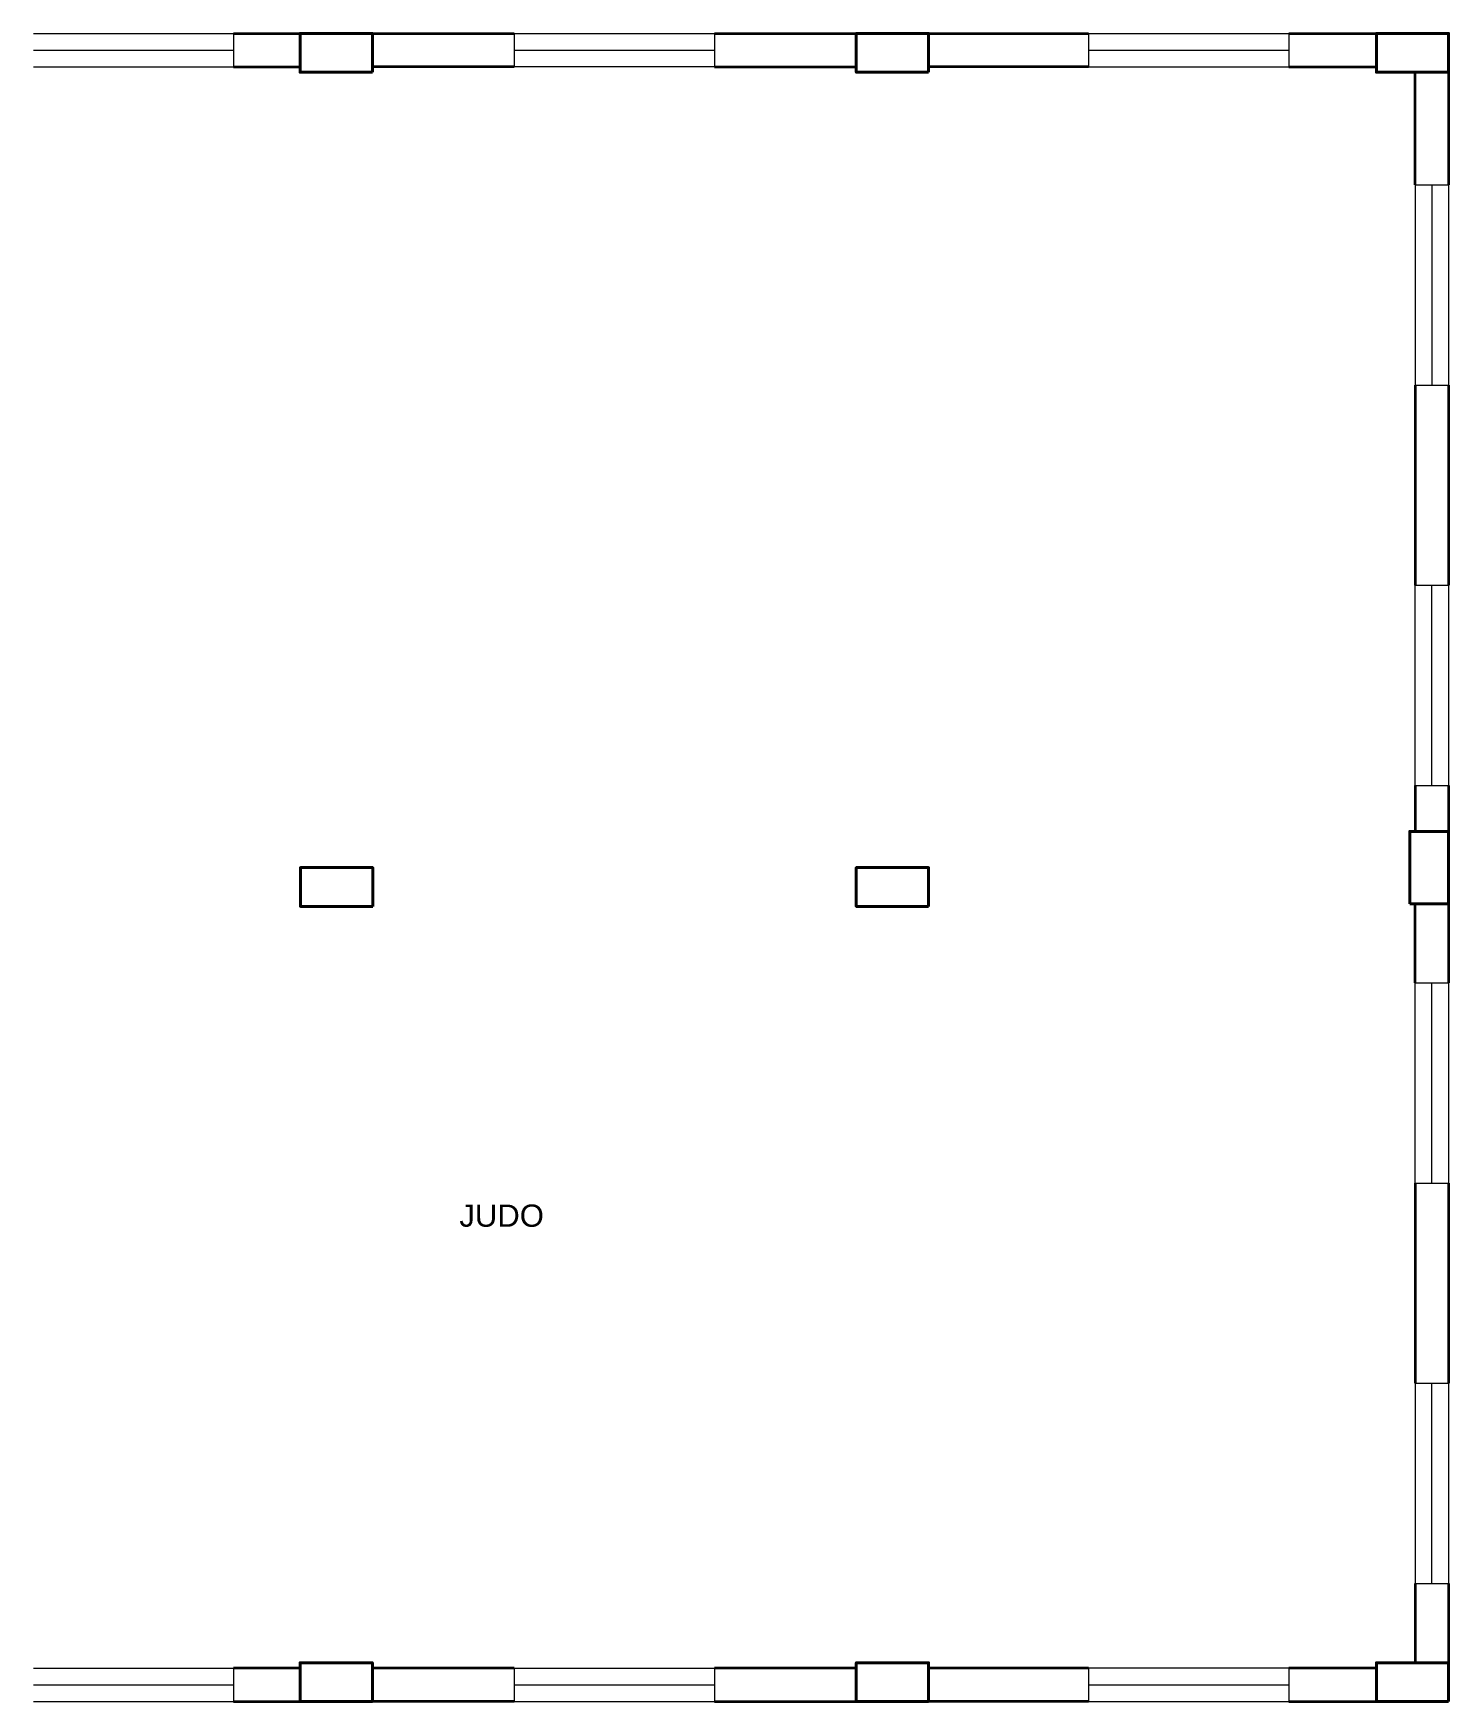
# Model space of a CAD drawing. Header units: millimetres. Extents: x 3079 to 579737, y 1565 to 1161826.
# Drawn here: x 65372 to 78095, y 204555 to 219555 of the extents above; entities that cross this region are included whole.
import ezdxf

# ---------------------------------------------------------------- set-up
doc = ezdxf.new("R2010")
doc.units = ezdxf.units.MM
for name, color, linetype, lineweight in [('1', 7, 'Continuous', 35), ('A_COL', 250, 'Continuous', 40), ('IG-Area', 250, 'Continuous', 30), ('SILL', 251, 'Continuous', 18), ('WINDOW', 252, 'Continuous', 15)]:
    doc.layers.add(name, color=color, linetype=linetype, lineweight=lineweight)
doc.styles.get("Standard").update_dxf_attribs({"font": 'arial.ttf'})

msp = doc.modelspace()

# ---------------------------------------------------------------- texts
at = {"layer": 'IG-Area', "insert": (69201, 209025), "char_height": 200, "attachment_point": 1}
msp.add_mtext_dynamic_manual_height_columns('JUDO', width=38356.19, gutter_width=12.5, heights=[534], dxfattribs=at)

# ---------------------------------------------------------------- linework, layer by layer
at = {"layer": '1'}
for p, q in [((67172, 219555), (69695, 219555)), ((71495, 219555), (74857, 219555)), ((76657, 219555), (78095, 219555)), ((78095, 219555), (78095, 218193)), ((78095, 219555), (78095, 218193)), ((67172, 219255), (67770, 219255)), ((69695, 219255), (68420, 219255)), ((71495, 219255), (72770, 219255)), ((74857, 219255), (73420, 219255)), ((76657, 219255), (77445, 219255)), ((77795, 218193), (77795, 219205)), ((77795, 216393), (77795, 214593)), ((78095, 216393), (78095, 214593)), ((78095, 216393), (78095, 214593)), ((77795, 212793), (77795, 212380)), ((78095, 212793), (78095, 211018)), ((78095, 212793), (78095, 211018)), ((77795, 211018), (77795, 211730)), ((77795, 209218), (77795, 207418)), ((78095, 209218), (78095, 207418)), ((78095, 209218), (78095, 207418)), ((77795, 205618), (77795, 204905)), ((78095, 205618), (78095, 204555)), ((78095, 205618), (78095, 204555)), ((67770, 204855), (67172, 204855)), ((69695, 204855), (68420, 204855)), ((72770, 204855), (71495, 204855)), ((74857, 204855), (73420, 204855)), ((77445, 204855), (76657, 204855)), ((67172, 204555), (67770, 204555)), ((68420, 204555), (67770, 204555)), ((69695, 204555), (68420, 204555)), ((71495, 204555), (72770, 204555)), ((73420, 204555), (72770, 204555)), ((74857, 204555), (73420, 204555)), ((76657, 204555), (77445, 204555)), ((78095, 204555), (77445, 204555))]:
    msp.add_line(p, q, dxfattribs=at)
at = {"layer": 'A_COL'}
for points in [[(68420, 219205), (68420, 219555), (67770, 219555), (67770, 219205)], [(73420, 219205), (73420, 219555), (72770, 219555), (72770, 219205)], [(78095, 219205), (78095, 219555), (77445, 219555), (77445, 219205)], [(77745, 211730), (78095, 211730), (78095, 212380), (77745, 212380)], [(68422, 211705), (68422, 212055), (67772, 212055), (67772, 211705)], [(73420, 211705), (73420, 212055), (72770, 212055), (72770, 211705)], [(68420, 204555), (68420, 204905), (67770, 204905), (67770, 204555)], [(73420, 204555), (73420, 204905), (72770, 204905), (72770, 204555)], [(78095, 204555), (78095, 204905), (77445, 204905), (77445, 204555)]]:
    msp.add_lwpolyline(points, close=True, dxfattribs=at)
at = {"layer": 'SILL'}
for p, q in [((65372, 219555), (67172, 219555)), ((69695, 219555), (71495, 219555)), ((74857, 219555), (76657, 219555)), ((65372, 219255), (67172, 219255)), ((71495, 219255), (69695, 219255)), ((74857, 219255), (76657, 219255)), ((77795, 218193), (77795, 216393)), ((78095, 218193), (78095, 216393)), ((77795, 212793), (77795, 214593)), ((78095, 214593), (78095, 212793)), ((77795, 209218), (77795, 211018)), ((78095, 211018), (78095, 209218)), ((77795, 207418), (77795, 205618)), ((78095, 207418), (78095, 205618)), ((65372, 204855), (67172, 204855)), ((69695, 204855), (71495, 204855)), ((76657, 204855), (74857, 204855)), ((65372, 204555), (67172, 204555)), ((69695, 204555), (71495, 204555)), ((74857, 204555), (76657, 204555))]:
    msp.add_line(p, q, dxfattribs=at)
at = {"layer": 'WINDOW'}
for p, q in [((67172, 219555), (67172, 219255)), ((69695, 219555), (69695, 219255)), ((71495, 219555), (71495, 219255)), ((74857, 219555), (74857, 219255)), ((76657, 219555), (76657, 219255)), ((65372, 219405), (67172, 219405)), ((69695, 219405), (71495, 219405)), ((74857, 219405), (76657, 219405)), ((77795, 218193), (78095, 218193)), ((77945, 218193), (77945, 216393)), ((77795, 216393), (78095, 216393)), ((77795, 214593), (78095, 214593)), ((77945, 212793), (77945, 214593)), ((77795, 212793), (78095, 212793)), ((77795, 211018), (78095, 211018)), ((77945, 209218), (77945, 211018)), ((77795, 209218), (78095, 209218)), ((77795, 207418), (78095, 207418)), ((77945, 205618), (77945, 207418)), ((77795, 205618), (78095, 205618)), ((67172, 204855), (67172, 204555)), ((69695, 204855), (69695, 204555)), ((71495, 204855), (71495, 204555)), ((74857, 204855), (74857, 204555)), ((76657, 204855), (76657, 204555)), ((65372, 204705), (67172, 204705)), ((69695, 204705), (71495, 204705)), ((74857, 204705), (76657, 204705))]:
    msp.add_line(p, q, dxfattribs=at)

msp.set_redraw_order([(e.dxf.handle, doc.entitydb.next_handle()) for e in msp.query("TEXT MTEXT ATTDEF DIMENSION ARC_DIMENSION")])  # texts and dimensions are drawn at this point

doc.saveas('drawing.dxf')
